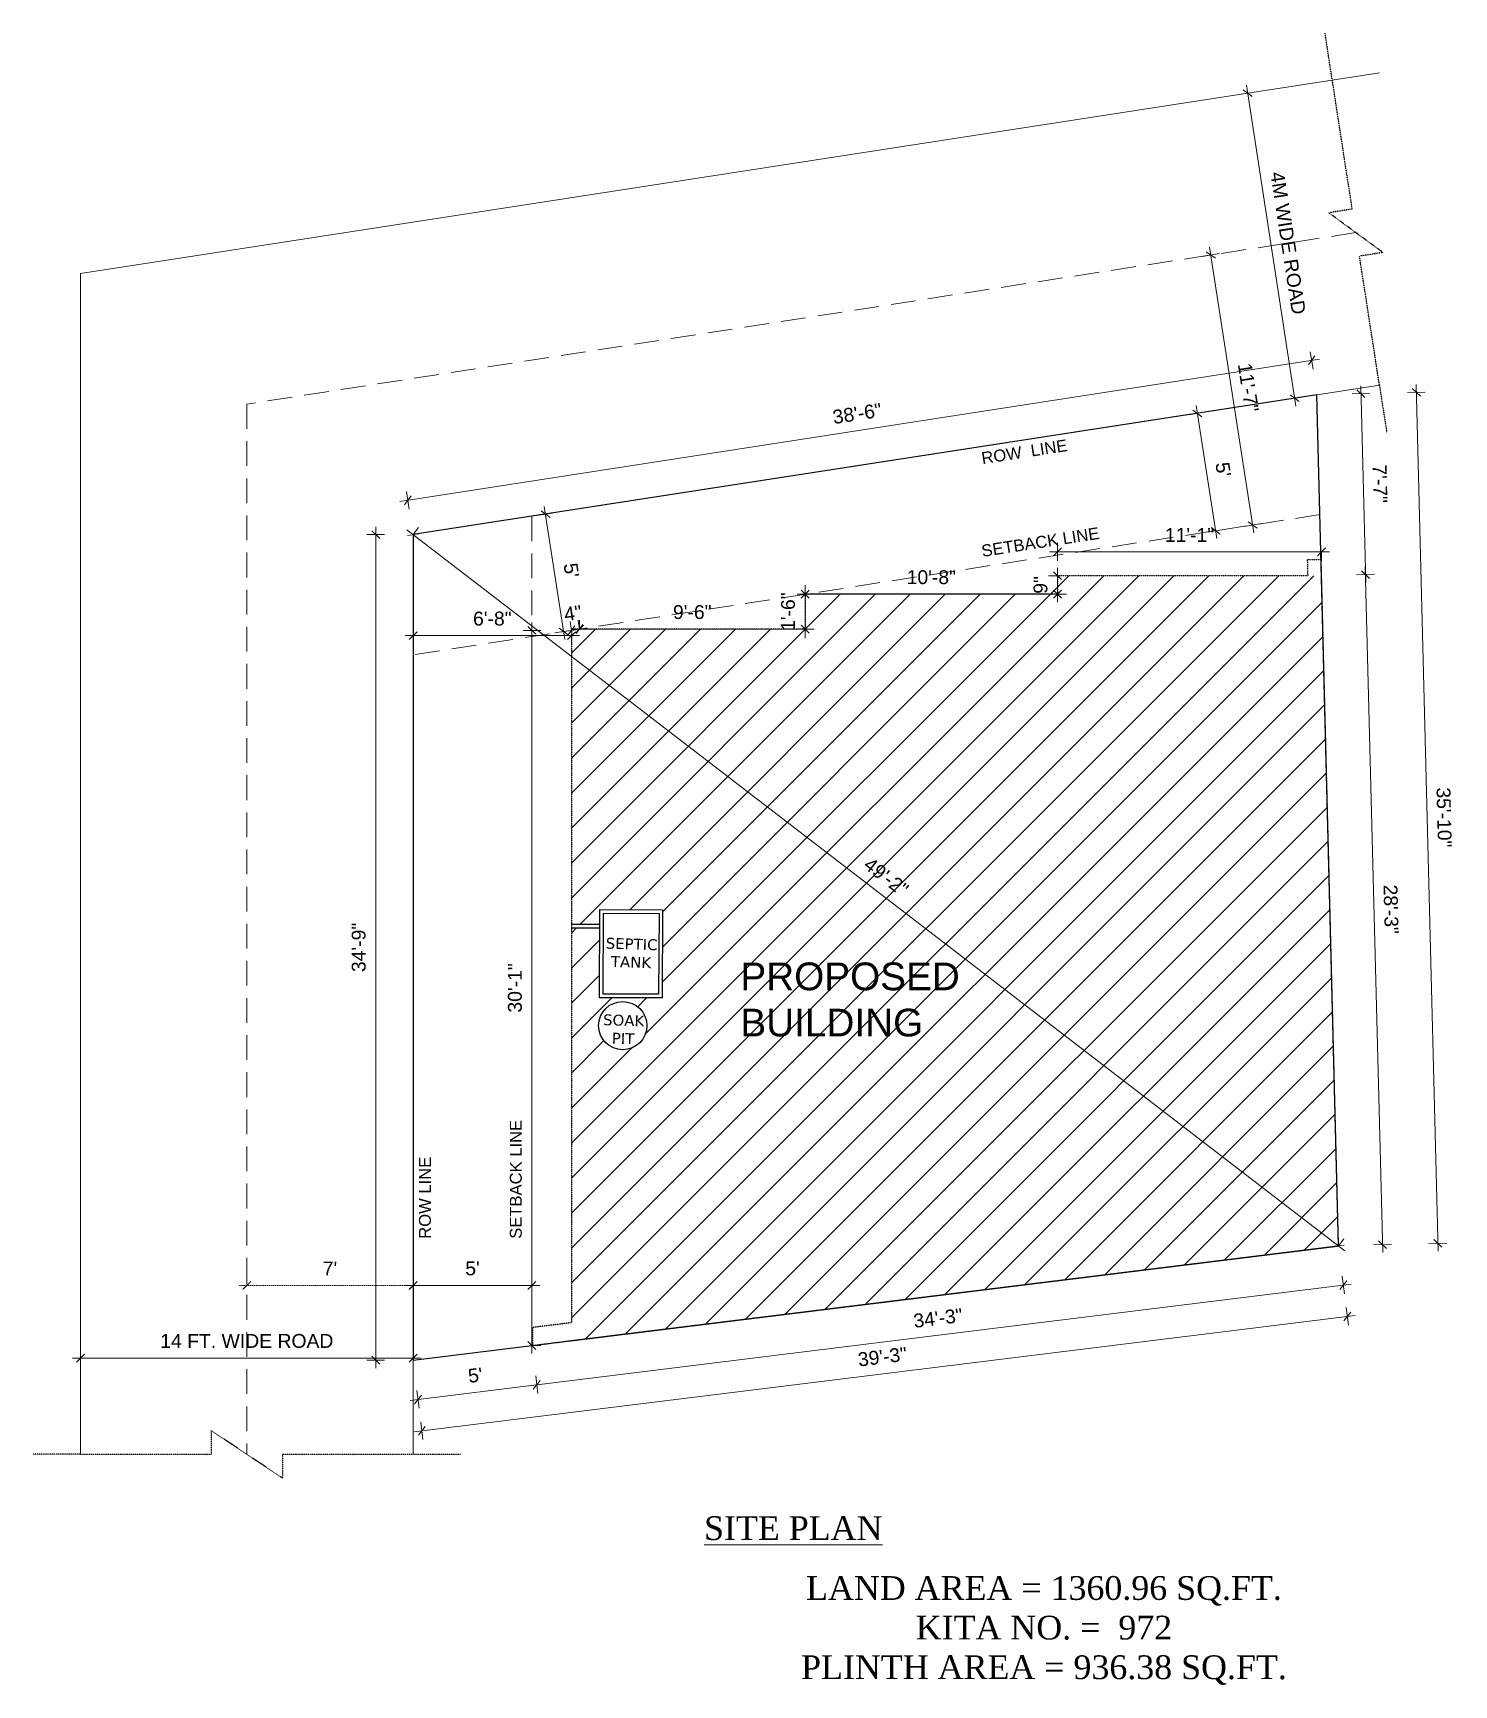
# Model space of a CAD drawing. Header units: inches. Extents: x -111 to 45239, y -6849 to 1261.
# Drawn here: x 22834 to 23552, y -4016 to -3181 of the extents above; entities that cross this region are included whole.
import ezdxf

# ---------------------------------------------------------------- set-up
doc = ezdxf.new("R2010")
doc.units = ezdxf.units.IN
doc.header["$LTSCALE"] = 0.5
doc.header["$MEASUREMENT"] = 0
doc.header["$PDMODE"] = 66
doc.linetypes.add('DASH', pattern=[0.35, 0.25, -0.1])
doc.linetypes.add('HIDDEN', pattern=[0.375, 0.25, -0.125])
for name, color, linetype, lineweight in [('A_Title Text', 105, 'Continuous', 60), ('DW TEXT', 92, 'Continuous', 15), ('DW-SEC', 24, 'Continuous', 25), ('TEXT', 220, 'Continuous', 9), ('Text 0.200', 122, 'Continuous', 20), ('Toilet', 7, 'Continuous', 25)]:
    doc.layers.add(name, color=color, linetype=linetype, lineweight=lineweight)
doc.styles.add('arial', font='arial.ttf')
doc.styles.get("Standard").update_dxf_attribs({"font": 'arial.ttf'})
doc.dimstyles.new('Sudeep', dxfattribs={"dimtxt": 6, "dimasz": 4, "dimexe": 4.5, "dimexo": 4.5, "dimgap": 5, "dimtad": 1, "dimdec": 0, "dimlunit": 4, "dimtxsty": 'arial', "dimblk": 'OBLIQUE', "dimcen": 250, "dimdle": 4, "dimclrd": 86, "dimclre": 5, "dimclrt": 1, "dimadec": 0, "dimazin": 0, "dimtfac": 1, "dimtdec": 0, "dimtix": 1, "dimtmove": 1, "dimatfit": 3, "dimldrblk": 'OBLIQUE', "dimfxl": 4.5, "dimfxlon": 1, "dimfrac": 2, "dimlwd": 15, "dimlwe": 13, "dimarcsym": 0})

msp = doc.modelspace()

# ---------------------------------------------------------------- texts
at = {"color": 0, "char_height": 5.4884, "width": 97.8815, "attachment_point": 2, "rotation": 358.06468}
for s, insert in [('{\\fVerdana|b0|i0|c0|p34;SEPTIC \\PTANK}', (23136.79, -3638.53)), ('{\\fVerdana|b0|i0|c0|p34;SOAK \\PPIT}', (23132.77, -3677.1))]:
    msp.add_mtext(s, dxfattribs=dict(at, insert=insert))
at = {"layer": 'TEXT', "char_height": 6, "width": 153.7698, "attachment_point": 7}
for s, insert, rotation in [('{\\fArial TUR|b0|i0|c162|p34;ROW } LINE', (23313.92, -3399), 8.79162), ('SETBACK LINE ', (23313.92, -3445.86), 8.79162), ('SETBACK{\\fArial TUR|b0|i0|c162|p34; LINE }', (23081.26, -3790.19), 90), ('ROW LINE ', (23035.36, -3790.19), 90)]:
    msp.add_mtext(s, dxfattribs=dict(at, insert=insert, rotation=rotation))
at = {"layer": 'TEXT', "insert": (23191.62, -3688.17), "char_height": 14, "width": 153.7698, "attachment_point": 7}
msp.add_mtext('{\\fArial TUR|b0|i0|c162|p34;PROPOSED BUILDING}', dxfattribs=at)
at = {"layer": 'Text 0.200', "ltscale": 10, "char_height": 12, "attachment_point": 2}
for s, insert, width in [('{\\fTimes New Roman|b0|i0|c0|p18;\\LSITE PLAN }', (23218.33, -3930.33), 191.0164), ('{\\fTimes New Roman|b0|i0|c0|p18;LAND AREA = 1360.96 SQ.FT.\\PKITA NO. =  972\\PPLINTH AREA = 936.38 SQ.FT.}', (23344.97, -3960.58), 337.8148)]:
    msp.add_mtext(s, dxfattribs=dict(at, insert=insert, width=width))

# ---------------------------------------------------------------- blocks, each defined once
blk = doc.blocks.new('_Oblique')
at = {"color": 0, "linetype": 'ByBlock', "lineweight": -2}
blk.add_line((-0.5, -0.5), (0.5, 0.5), dxfattribs=at)
blk = doc.blocks.new('*D1450')
at = {"layer": 'A_Title Text', "color": 5, "lineweight": 13, "transparency": 16777216}
for p, q in [((23443.37, -3212.15), (23452.26, -3210.78)), ((23467.21, -3366.32), (23476.1, -3364.95))]:
    blk.add_line(p, q, dxfattribs=at)
at = {"layer": 'A_Title Text', "color": 86, "lineweight": 15, "transparency": 16777216}
blk.add_line((23472.27, -3369.59), (23447.2, -3207.51), dxfattribs=at)
at = {"layer": 'Defpoints', "color": 0, "transparency": 16777216}
for p in [(23447.81, -3211.47), (23002.48, -3280.34), (23026.32, -3434.51)]:
    blk.add_point(p, dxfattribs=at)
at = {"layer": 'A_Title Text', "color": 86, "lineweight": 15, "transparency": 16777216, "xscale": 4, "yscale": 4, "zscale": 4}
for p, rotation in [((23447.81, -3211.47), 98.79162379840385), ((23471.66, -3365.63), 278.7916237984039)]:
    blk.add_blockref('_Oblique', p, dxfattribs=dict(at, rotation=rotation))
at = {"layer": 'A_Title Text', "color": 1, "transparency": 16777216, "insert": (23468.25, -3287.23), "char_height": 7, "attachment_point": 5, "rotation": 278.79162, "style": 'arial'}
blk.add_mtext('4M WIDE ROAD', dxfattribs=at)
blk = doc.blocks.new('*D1451')
at = {"layer": 'A_Title Text', "color": 5, "lineweight": 13, "transparency": 16777216}
for p, q in [((22858.32, -3845.94), (22858.32, -3854.94)), ((23026.32, -3845.94), (23026.32, -3854.94))]:
    blk.add_line(p, q, dxfattribs=at)
at = {"layer": 'A_Title Text', "color": 86, "lineweight": 15, "transparency": 16777216}
blk.add_line((23030.32, -3850.44), (22854.32, -3850.44), dxfattribs=at)
at = {"layer": 'Defpoints', "color": 0, "transparency": 16777216}
for p in [(22858.32, -3666.78), (23026.32, -3666.78), (22858.32, -3850.44)]:
    blk.add_point(p, dxfattribs=at)
at = {"layer": 'A_Title Text', "color": 86, "lineweight": 15, "transparency": 16777216, "xscale": 4, "yscale": 4, "zscale": 4, "rotation": 180}
blk.add_blockref('_Oblique', (22858.32, -3850.44), dxfattribs=at)
at = {"layer": 'A_Title Text', "color": 86, "lineweight": 15, "transparency": 16777216, "xscale": 4, "yscale": 4, "zscale": 4}
blk.add_blockref('_Oblique', (23026.32, -3850.44), dxfattribs=at)
at = {"layer": 'A_Title Text', "color": 1, "transparency": 16777216, "insert": (22942.32, -3841.82), "char_height": 7, "attachment_point": 5, "style": 'arial'}
blk.add_mtext('14 FT. WIDE ROAD', dxfattribs=at)
blk = doc.blocks.new('*D1452')
at = {"layer": 'A_Title Text', "color": 86, "lineweight": 15, "transparency": 16777216}
blk.add_line((23102.98, -3487.41), (23092.59, -3420.21), dxfattribs=at)
at = {"layer": 'A_Title Text', "color": 5, "lineweight": 13, "transparency": 16777216}
for p, q in [((23096.7, -3423.62), (23088.75, -3424.85)), ((23105.87, -3482.92), (23097.92, -3484.15))]:
    blk.add_line(p, q, dxfattribs=at)
at = {"layer": 'Defpoints', "color": 0, "transparency": 16777216}
for p in [(23093.2, -3424.16), (23101.15, -3422.93), (23110.32, -3482.23)]:
    blk.add_point(p, dxfattribs=at)
at = {"layer": 'A_Title Text', "color": 86, "lineweight": 15, "transparency": 16777216, "xscale": 4, "yscale": 4, "zscale": 4}
for p, rotation in [((23093.2, -3424.16), 98.79162379839947), ((23102.37, -3483.46), 278.7916237983995)]:
    blk.add_blockref('_Oblique', p, dxfattribs=dict(at, rotation=rotation))
at = {"layer": 'A_Title Text', "color": 1, "transparency": 16777216, "insert": (23106.24, -3452.5), "char_height": 7, "attachment_point": 5, "rotation": 278.79162, "style": 'arial'}
blk.add_mtext("5'", dxfattribs=at)
blk = doc.blocks.new('*D1459')
at = {"layer": 'A_Title Text', "color": 86, "lineweight": 15, "transparency": 16777216}
blk.add_line((23496.94, -3796.19), (23023.15, -3432.07), dxfattribs=at)
at = {"layer": 'A_Title Text', "color": 5, "lineweight": 13, "transparency": 16777216}
for p, q in [((23026.32, -3434.51), (23029.06, -3430.94)), ((23493.77, -3793.76), (23496.51, -3790.19))]:
    blk.add_line(p, q, dxfattribs=at)
at = {"layer": 'Defpoints', "color": 0, "transparency": 16777216}
for p in [(23026.32, -3434.51), (23026.32, -3434.51), (23493.77, -3793.76)]:
    blk.add_point(p, dxfattribs=at)
at = {"layer": 'A_Title Text', "color": 86, "lineweight": 15, "transparency": 16777216, "xscale": 4, "yscale": 4, "zscale": 4}
for p, rotation in [((23026.32, -3434.51), 142.4563817696617), ((23493.77, -3793.76), 322.4563817696617)]:
    blk.add_blockref('_Oblique', p, dxfattribs=dict(at, rotation=rotation))
at = {"layer": 'A_Title Text', "color": 1, "transparency": 16777216, "insert": (23265.27, -3607.33), "char_height": 7, "attachment_point": 5, "rotation": 322.45638, "style": 'arial'}
blk.add_mtext('49\'-2"', dxfattribs=at)
blk = doc.blocks.new('*D1444')
at = {"layer": 'A_Title Text', "color": 86, "lineweight": 15, "transparency": 16777216}
blk.add_line((23026.76, -3887.66), (23502.14, -3828.93), dxfattribs=at)
at = {"layer": 'A_Title Text', "color": 5, "lineweight": 13, "transparency": 16777216}
for p, q in [((23497.62, -3824.96), (23498.73, -3833.89)), ((23030.18, -3882.71), (23031.28, -3891.64))]:
    blk.add_line(p, q, dxfattribs=at)
at = {"layer": 'Defpoints', "color": 0, "transparency": 16777216}
for p in [(23493.77, -3793.76), (23498.17, -3829.42), (23026.32, -3851.51)]:
    blk.add_point(p, dxfattribs=at)
at = {"layer": 'A_Title Text', "color": 86, "lineweight": 15, "transparency": 16777216, "xscale": 4, "yscale": 4, "zscale": 4}
for p, rotation in [((23498.17, -3829.42), 7.042870252564446), ((23030.73, -3887.17), 187.0428702525645)]:
    blk.add_blockref('_Oblique', p, dxfattribs=dict(at, rotation=rotation))
at = {"layer": 'A_Title Text', "color": 1, "transparency": 16777216, "insert": (23263.4, -3849.79), "char_height": 7, "attachment_point": 5, "rotation": 7.04287, "style": 'arial'}
blk.add_mtext('39\'-3"', dxfattribs=at)
blk = doc.blocks.new('*D1445')
at = {"layer": 'A_Title Text', "color": 5, "lineweight": 13, "transparency": 16777216}
for p, q in [((23011.92, -3434.51), (23002.92, -3434.51)), ((23011.92, -3851.51), (23002.92, -3851.51))]:
    blk.add_line(p, q, dxfattribs=at)
at = {"layer": 'A_Title Text', "color": 86, "lineweight": 15, "transparency": 16777216}
blk.add_line((23007.42, -3430.51), (23007.42, -3855.51), dxfattribs=at)
at = {"layer": 'Defpoints', "color": 0, "transparency": 16777216}
for p in [(23026.32, -3434.51), (23007.42, -3851.51), (23026.32, -3851.51)]:
    blk.add_point(p, dxfattribs=at)
at = {"layer": 'A_Title Text', "color": 86, "lineweight": 15, "transparency": 16777216, "xscale": 4, "yscale": 4, "zscale": 4}
for p, rotation in [((23007.42, -3434.51), 90), ((23007.42, -3851.51), 270)]:
    blk.add_blockref('_Oblique', p, dxfattribs=dict(at, rotation=rotation))
at = {"layer": 'A_Title Text', "color": 1, "transparency": 16777216, "insert": (22998.84, -3643.01), "char_height": 7, "attachment_point": 5, "rotation": 90, "style": 'arial'}
blk.add_mtext('34\'-9"', dxfattribs=at)
blk = doc.blocks.new('*D1446')
at = {"layer": 'A_Title Text', "color": 86, "lineweight": 15, "transparency": 16777216}
blk.add_line((23484.16, -3345.92), (23019.68, -3417.75), dxfattribs=at)
at = {"layer": 'A_Title Text', "color": 5, "lineweight": 13, "transparency": 16777216}
for p, q in [((23480.9, -3350.98), (23479.52, -3342.08)), ((23024.32, -3421.59), (23022.95, -3412.69))]:
    blk.add_line(p, q, dxfattribs=at)
at = {"layer": 'Defpoints', "color": 0, "transparency": 16777216}
for p in [(23482.89, -3363.89), (23023.64, -3417.14), (23026.32, -3434.51)]:
    blk.add_point(p, dxfattribs=at)
at = {"layer": 'A_Title Text', "color": 86, "lineweight": 15, "transparency": 16777216, "xscale": 4, "yscale": 4, "zscale": 4}
for p, rotation in [((23480.21, -3346.53), 8.79162379840377), ((23023.64, -3417.14), 188.7916237984037)]:
    blk.add_blockref('_Oblique', p, dxfattribs=dict(at, rotation=rotation))
at = {"layer": 'A_Title Text', "color": 1, "transparency": 16777216, "insert": (23250.61, -3373.36), "char_height": 7, "attachment_point": 5, "rotation": 8.79162, "style": 'arial'}
blk.add_mtext('38\'-6"', dxfattribs=at)
blk = doc.blocks.new('*D1447')
at = {"layer": 'A_Title Text', "color": 5, "lineweight": 13, "transparency": 16777216}
for p, q in [((23528.58, -3362.74), (23537.58, -3362.51)), ((23539.45, -3792.6), (23548.45, -3792.37))]:
    blk.add_line(p, q, dxfattribs=at)
at = {"layer": 'A_Title Text', "color": 86, "lineweight": 15, "transparency": 16777216}
blk.add_line((23544.05, -3796.49), (23532.98, -3358.63), dxfattribs=at)
at = {"layer": 'Defpoints', "color": 0, "transparency": 16777216}
for p in [(23533.08, -3362.63), (23482.89, -3363.89), (23493.77, -3793.76)]:
    blk.add_point(p, dxfattribs=at)
at = {"layer": 'A_Title Text', "color": 86, "lineweight": 15, "transparency": 16777216, "xscale": 4, "yscale": 4, "zscale": 4}
for p, rotation in [((23533.08, -3362.63), 91.44911383239777), ((23543.95, -3792.49), 271.4491138323978)]:
    blk.add_blockref('_Oblique', p, dxfattribs=dict(at, rotation=rotation))
at = {"layer": 'A_Title Text', "color": 1, "transparency": 16777216, "insert": (23547.09, -3577.34), "char_height": 7, "attachment_point": 5, "rotation": 271.44911, "style": 'arial'}
blk.add_mtext('35\'-10"', dxfattribs=at)
blk = doc.blocks.new('*D1460')
at = {"layer": 'A_Title Text', "color": 5, "lineweight": 13, "transparency": 16777216}
for p, q in [((23110.32, -3482.23), (23110.32, -3477.73)), ((23224.32, -3482.23), (23224.32, -3486.73))]:
    blk.add_line(p, q, dxfattribs=at)
at = {"layer": 'A_Title Text', "color": 86, "lineweight": 15, "transparency": 16777216}
blk.add_line((23228.32, -3482.23), (23106.32, -3482.23), dxfattribs=at)
at = {"layer": 'Defpoints', "color": 0, "transparency": 16777216}
for p in [(23110.32, -3482.23), (23110.32, -3482.23), (23224.32, -3482.23)]:
    blk.add_point(p, dxfattribs=at)
at = {"layer": 'A_Title Text', "color": 86, "lineweight": 15, "transparency": 16777216, "xscale": 4, "yscale": 4, "zscale": 4, "rotation": 180}
blk.add_blockref('_Oblique', (23110.32, -3482.23), dxfattribs=at)
at = {"layer": 'A_Title Text', "color": 86, "lineweight": 15, "transparency": 16777216, "xscale": 4, "yscale": 4, "zscale": 4}
blk.add_blockref('_Oblique', (23224.32, -3482.23), dxfattribs=at)
at = {"layer": 'A_Title Text', "color": 1, "transparency": 16777216, "insert": (23167.32, -3473.66), "char_height": 7, "attachment_point": 5, "style": 'arial'}
blk.add_mtext('9\'-6"', dxfattribs=at)
blk = doc.blocks.new('*D1453')
at = {"layer": 'A_Title Text', "color": 86, "lineweight": 15, "transparency": 16777216}
for p, q in [((23224.32, -3464.6), (23224.32, -3460.6)), ((23224.32, -3464.6), (23224.32, -3482.23)), ((23224.32, -3482.23), (23224.32, -3486.23))]:
    blk.add_line(p, q, dxfattribs=at)
at = {"layer": 'A_Title Text', "color": 5, "lineweight": 13, "transparency": 16777216}
for p, q in [((23224.32, -3464.6), (23228.82, -3464.6)), ((23224.32, -3482.23), (23228.82, -3482.23))]:
    blk.add_line(p, q, dxfattribs=at)
at = {"layer": 'Defpoints', "color": 0, "transparency": 16777216}
for p in [(23224.32, -3464.6), (23224.32, -3482.23), (23224.32, -3482.23)]:
    blk.add_point(p, dxfattribs=at)
at = {"layer": 'A_Title Text', "color": 86, "lineweight": 15, "transparency": 16777216, "xscale": 4, "yscale": 4, "zscale": 4}
for p, rotation in [((23224.32, -3464.6), 270), ((23224.32, -3482.23), 90)]:
    blk.add_blockref('_Oblique', p, dxfattribs=dict(at, rotation=rotation))
at = {"layer": 'A_Title Text', "color": 1, "transparency": 16777216, "insert": (23215.75, -3473.41), "char_height": 7, "attachment_point": 5, "rotation": 90, "style": 'arial'}
blk.add_mtext('1\'-6"', dxfattribs=at)
blk = doc.blocks.new('*D1455')
at = {"layer": 'A_Title Text', "color": 86, "lineweight": 15, "transparency": 16777216}
for p, q in [((23351.82, -3455.23), (23351.82, -3451.23)), ((23351.82, -3455.23), (23351.82, -3464.6)), ((23351.82, -3464.6), (23351.82, -3468.6))]:
    blk.add_line(p, q, dxfattribs=at)
at = {"layer": 'A_Title Text', "color": 5, "lineweight": 13, "transparency": 16777216}
for p, q in [((23351.82, -3455.23), (23347.32, -3455.23)), ((23347.32, -3464.6), (23356.32, -3464.6))]:
    blk.add_line(p, q, dxfattribs=at)
at = {"layer": 'Defpoints', "color": 0, "transparency": 16777216}
for p in [(23351.82, -3455.23), (23341.38, -3464.6), (23351.82, -3464.6)]:
    blk.add_point(p, dxfattribs=at)
at = {"layer": 'A_Title Text', "color": 86, "lineweight": 15, "transparency": 16777216, "xscale": 4, "yscale": 4, "zscale": 4}
for p, rotation in [((23351.82, -3455.23), 270), ((23351.82, -3464.6), 90)]:
    blk.add_blockref('_Oblique', p, dxfattribs=dict(at, rotation=rotation))
at = {"layer": 'A_Title Text', "color": 1, "transparency": 16777216, "insert": (23343.25, -3459.91), "char_height": 7, "attachment_point": 5, "rotation": 90, "style": 'arial'}
blk.add_mtext('9"', dxfattribs=at)
blk = doc.blocks.new('*D1456')
at = {"layer": 'A_Title Text', "color": 86, "lineweight": 15, "transparency": 16777216}
blk.add_line((23489.2, -3443.18), (23347.82, -3443.18), dxfattribs=at)
at = {"layer": 'A_Title Text', "color": 5, "lineweight": 13, "transparency": 16777216}
for p, q in [((23351.82, -3447.68), (23351.82, -3438.68)), ((23485.2, -3443.18), (23485.2, -3447.68))]:
    blk.add_line(p, q, dxfattribs=at)
at = {"layer": 'Defpoints', "color": 0, "transparency": 16777216}
for p in [(23351.82, -3443.18), (23485.2, -3443.18), (23351.82, -3455.23)]:
    blk.add_point(p, dxfattribs=at)
at = {"layer": 'A_Title Text', "color": 86, "lineweight": 15, "transparency": 16777216, "xscale": 4, "yscale": 4, "zscale": 4, "rotation": 180}
blk.add_blockref('_Oblique', (23351.82, -3443.18), dxfattribs=at)
at = {"layer": 'A_Title Text', "color": 86, "lineweight": 15, "transparency": 16777216, "xscale": 4, "yscale": 4, "zscale": 4}
blk.add_blockref('_Oblique', (23485.2, -3443.18), dxfattribs=at)
at = {"layer": 'A_Title Text', "color": 1, "transparency": 16777216, "insert": (23418.51, -3434.67), "char_height": 7, "attachment_point": 5, "style": 'arial'}
blk.add_mtext('11\'-1"', dxfattribs=at)
blk = doc.blocks.new('*D1458')
at = {"layer": 'A_Title Text', "color": 5, "lineweight": 13, "transparency": 16777216}
for p, q in [((23106.32, -3482.85), (23105.63, -3478.4)), ((23110.32, -3482.23), (23109.63, -3477.78))]:
    blk.add_line(p, q, dxfattribs=at)
at = {"layer": 'A_Title Text', "color": 86, "lineweight": 15, "transparency": 16777216}
for p, q in [((23106.32, -3482.85), (23102.37, -3483.46)), ((23110.32, -3482.23), (23106.32, -3482.85)), ((23110.32, -3482.23), (23114.27, -3481.62))]:
    blk.add_line(p, q, dxfattribs=at)
at = {"layer": 'Defpoints', "color": 0, "transparency": 16777216}
for p in [(23106.32, -3482.85), (23106.32, -3482.85), (23110.32, -3482.23)]:
    blk.add_point(p, dxfattribs=at)
at = {"layer": 'A_Title Text', "color": 86, "lineweight": 15, "transparency": 16777216, "xscale": 4, "yscale": 4, "zscale": 4}
for p, rotation in [((23106.32, -3482.85), 8.791623798384814), ((23110.32, -3482.23), 188.7916237983848)]:
    blk.add_blockref('_Oblique', p, dxfattribs=dict(at, rotation=rotation))
at = {"layer": 'A_Title Text', "color": 1, "transparency": 16777216, "insert": (23107.02, -3474.14), "char_height": 7, "attachment_point": 5, "rotation": 8.79162, "style": 'arial'}
blk.add_mtext('4"', dxfattribs=at)
blk = doc.blocks.new('*D1457')
at = {"layer": 'A_Title Text', "color": 86, "lineweight": 15, "transparency": 16777216}
blk.add_line((23086.32, -3478.85), (23086.32, -3848.09), dxfattribs=at)
at = {"layer": 'A_Title Text', "color": 5, "lineweight": 13, "transparency": 16777216}
for p, q in [((23090.82, -3482.85), (23081.82, -3482.85)), ((23086.32, -3844.09), (23090.82, -3844.09))]:
    blk.add_line(p, q, dxfattribs=at)
at = {"layer": 'Defpoints', "color": 0, "transparency": 16777216}
for p in [(23106.32, -3482.85), (23086.32, -3844.09), (23086.32, -3844.09)]:
    blk.add_point(p, dxfattribs=at)
at = {"layer": 'A_Title Text', "color": 86, "lineweight": 15, "transparency": 16777216, "xscale": 4, "yscale": 4, "zscale": 4}
for p, rotation in [((23086.32, -3482.85), 90), ((23086.32, -3844.09), 270)]:
    blk.add_blockref('_Oblique', p, dxfattribs=dict(at, rotation=rotation))
at = {"layer": 'A_Title Text', "color": 1, "transparency": 16777216, "insert": (23077.75, -3663.47), "char_height": 7, "attachment_point": 5, "rotation": 90, "style": 'arial'}
blk.add_mtext('30\'-1"', dxfattribs=at)
blk = doc.blocks.new('*D1467')
at = {"layer": 'A_Title Text', "color": 86, "lineweight": 15, "transparency": 16777216}
blk.add_line((23084.8, -3864.41), (23500.19, -3813.09), dxfattribs=at)
at = {"layer": 'A_Title Text', "color": 5, "lineweight": 13, "transparency": 16777216}
for p, q in [((23495.67, -3809.11), (23496.77, -3818.05)), ((23088.22, -3859.45), (23089.32, -3868.38))]:
    blk.add_line(p, q, dxfattribs=at)
at = {"layer": 'Defpoints', "color": 0, "transparency": 16777216}
for p in [(23493.77, -3793.76), (23496.22, -3813.58), (23086.32, -3844.09)]:
    blk.add_point(p, dxfattribs=at)
at = {"layer": 'A_Title Text', "color": 86, "lineweight": 15, "transparency": 16777216, "xscale": 4, "yscale": 4, "zscale": 4}
for p, rotation in [((23496.22, -3813.58), 7.042870252564737), ((23088.77, -3863.92), 187.0428702525647)]:
    blk.add_blockref('_Oblique', p, dxfattribs=dict(at, rotation=rotation))
at = {"layer": 'A_Title Text', "color": 1, "transparency": 16777216, "insert": (23291.44, -3830.24), "char_height": 7, "attachment_point": 5, "rotation": 7.04287, "style": 'arial'}
blk.add_mtext('34\'-3"', dxfattribs=at)
blk = doc.blocks.new('*D1468')
at = {"layer": 'A_Title Text', "color": 5, "lineweight": 13, "transparency": 16777216}
for p, q in [((23088.22, -3859.45), (23089.32, -3868.38)), ((23028.22, -3866.87), (23029.32, -3875.8))]:
    blk.add_line(p, q, dxfattribs=at)
at = {"layer": 'A_Title Text', "color": 86, "lineweight": 15, "transparency": 16777216}
blk.add_line((23092.74, -3863.43), (23024.8, -3871.82), dxfattribs=at)
at = {"layer": 'Defpoints', "color": 0, "transparency": 16777216}
for p in [(23086.32, -3844.09), (23026.32, -3851.51), (23028.77, -3871.33)]:
    blk.add_point(p, dxfattribs=at)
at = {"layer": 'A_Title Text', "color": 86, "lineweight": 15, "transparency": 16777216, "xscale": 4, "yscale": 4, "zscale": 4}
for p, rotation in [((23088.77, -3863.92), 7.042870252558027), ((23028.77, -3871.33), 187.042870252558)]:
    blk.add_blockref('_Oblique', p, dxfattribs=dict(at, rotation=rotation))
at = {"layer": 'A_Title Text', "color": 1, "transparency": 16777216, "insert": (23057.72, -3859.13), "char_height": 7, "attachment_point": 5, "rotation": 7.04287, "style": 'arial'}
blk.add_mtext("5'", dxfattribs=at)
blk = doc.blocks.new('*D1449')
at = {"layer": 'A_Title Text', "color": 86, "lineweight": 15, "transparency": 16777216}
blk.add_line((23110.32, -3485.52), (23022.32, -3485.52), dxfattribs=at)
at = {"layer": 'A_Title Text', "color": 5, "lineweight": 13, "transparency": 16777216}
for p, q in [((23026.32, -3485.52), (23026.32, -3490.02)), ((23106.32, -3485.52), (23106.32, -3490.02))]:
    blk.add_line(p, q, dxfattribs=at)
at = {"layer": 'Defpoints', "color": 0, "transparency": 16777216}
for p in [(23026.32, -3481.35), (23026.32, -3485.52), (23106.32, -3481.35)]:
    blk.add_point(p, dxfattribs=at)
at = {"layer": 'A_Title Text', "color": 86, "lineweight": 15, "transparency": 16777216, "xscale": 4, "yscale": 4, "zscale": 4, "rotation": 180}
blk.add_blockref('_Oblique', (23026.32, -3485.52), dxfattribs=at)
at = {"layer": 'A_Title Text', "color": 86, "lineweight": 15, "transparency": 16777216, "xscale": 4, "yscale": 4, "zscale": 4}
blk.add_blockref('_Oblique', (23106.32, -3485.52), dxfattribs=at)
at = {"layer": 'A_Title Text', "color": 1, "transparency": 16777216, "insert": (23066.32, -3476.95), "char_height": 7, "attachment_point": 5, "style": 'arial'}
blk.add_mtext('6\'-8"', dxfattribs=at)
blk = doc.blocks.new('*D1461')
at = {"layer": 'A_Title Text', "color": 86, "lineweight": 15, "transparency": 16777216}
blk.add_line((23516.07, -3797.19), (23507.3, -3450.67), dxfattribs=at)
at = {"layer": 'A_Title Text', "color": 5, "lineweight": 13, "transparency": 16777216}
for p, q in [((23502.9, -3454.78), (23511.9, -3454.55)), ((23511.47, -3793.31), (23520.47, -3793.08))]:
    blk.add_line(p, q, dxfattribs=at)
at = {"layer": 'Defpoints', "color": 0, "transparency": 16777216}
for p in [(23485.2, -3455.23), (23507.4, -3454.67), (23493.77, -3793.76)]:
    blk.add_point(p, dxfattribs=at)
at = {"layer": 'A_Title Text', "color": 86, "lineweight": 15, "transparency": 16777216, "xscale": 4, "yscale": 4, "zscale": 4}
for p, rotation in [((23507.4, -3454.67), 91.44911383239777), ((23515.97, -3793.2), 271.4491138323978)]:
    blk.add_blockref('_Oblique', p, dxfattribs=dict(at, rotation=rotation))
at = {"layer": 'A_Title Text', "color": 1, "transparency": 16777216, "insert": (23520.26, -3623.72), "char_height": 7, "attachment_point": 5, "rotation": 271.44911, "style": 'arial'}
blk.add_mtext('28\'-3"', dxfattribs=at)
blk = doc.blocks.new('*D1462')
at = {"layer": 'A_Title Text', "color": 86, "lineweight": 15, "transparency": 16777216}
blk.add_line((23507.5, -3458.67), (23504.99, -3359.33), dxfattribs=at)
at = {"layer": 'A_Title Text', "color": 5, "lineweight": 13, "transparency": 16777216}
for p, q in [((23500.59, -3363.45), (23509.59, -3363.22)), ((23502.9, -3454.78), (23511.9, -3454.55))]:
    blk.add_line(p, q, dxfattribs=at)
at = {"layer": 'Defpoints', "color": 0, "transparency": 16777216}
for p in [(23482.89, -3363.89), (23505.09, -3363.33), (23485.2, -3455.23)]:
    blk.add_point(p, dxfattribs=at)
at = {"layer": 'A_Title Text', "color": 86, "lineweight": 15, "transparency": 16777216, "xscale": 4, "yscale": 4, "zscale": 4}
for p, rotation in [((23505.09, -3363.33), 91.44911383240083), ((23507.4, -3454.67), 271.4491138324008)]:
    blk.add_blockref('_Oblique', p, dxfattribs=dict(at, rotation=rotation))
at = {"layer": 'A_Title Text', "color": 1, "transparency": 16777216, "insert": (23514.75, -3408.79), "char_height": 7, "attachment_point": 5, "rotation": 271.44911, "style": 'arial'}
blk.add_mtext('7\'-7"', dxfattribs=at)
blk = doc.blocks.new('*D1463')
at = {"layer": 'A_Title Text', "color": 5, "lineweight": 13, "transparency": 16777216}
for p, q in [((23424.82, -3293.95), (23433.72, -3292.57)), ((23445.92, -3430.33), (23454.81, -3428.95))]:
    blk.add_line(p, q, dxfattribs=at)
at = {"layer": 'A_Title Text', "color": 86, "lineweight": 15, "transparency": 16777216}
blk.add_line((23428.66, -3289.31), (23450.97, -3433.59), dxfattribs=at)
at = {"layer": 'Defpoints', "color": 0, "transparency": 16777216}
for p in [(23222.42, -3325.25), (23450.36, -3429.64), (23243.51, -3461.63)]:
    blk.add_point(p, dxfattribs=at)
at = {"layer": 'A_Title Text', "color": 86, "lineweight": 15, "transparency": 16777216, "xscale": 4, "yscale": 4, "zscale": 4}
for p, rotation in [((23429.27, -3293.26), 98.79162379840416), ((23450.36, -3429.64), 278.7916237984041)]:
    blk.add_blockref('_Oblique', p, dxfattribs=dict(at, rotation=rotation))
at = {"layer": 'A_Title Text', "color": 1, "transparency": 16777216, "insert": (23448.23, -3360.15), "char_height": 7, "attachment_point": 5, "rotation": 278.79162, "style": 'arial'}
blk.add_mtext('11\'-7"', dxfattribs=at)
blk = doc.blocks.new('*D1464')
at = {"layer": 'A_Title Text', "color": 86, "lineweight": 15, "transparency": 16777216}
blk.add_line((23421.85, -3369.29), (23432.25, -3436.49), dxfattribs=at)
at = {"layer": 'A_Title Text', "color": 5, "lineweight": 13, "transparency": 16777216}
for p, q in [((23418.02, -3373.93), (23426.91, -3372.55)), ((23427.19, -3433.22), (23436.08, -3431.85))]:
    blk.add_line(p, q, dxfattribs=at)
at = {"layer": 'Defpoints', "color": 0, "transparency": 16777216}
for p in [(23270.38, -3396.76), (23431.64, -3432.54), (23279.55, -3456.06)]:
    blk.add_point(p, dxfattribs=at)
at = {"layer": 'A_Title Text', "color": 86, "lineweight": 15, "transparency": 16777216, "xscale": 4, "yscale": 4, "zscale": 4}
for p, rotation in [((23422.47, -3373.24), 98.79162379840271), ((23431.64, -3432.54), 278.7916237984027)]:
    blk.add_blockref('_Oblique', p, dxfattribs=dict(at, rotation=rotation))
at = {"layer": 'A_Title Text', "color": 1, "transparency": 16777216, "insert": (23435.51, -3401.58), "char_height": 7, "attachment_point": 5, "rotation": 278.79162, "style": 'arial'}
blk.add_mtext("5'", dxfattribs=at)
blk = doc.blocks.new('*D1465')
at = {"layer": 'A_Title Text', "color": 5, "lineweight": 13, "transparency": 16777216}
for p, q in [((23026.32, -3818.22), (23026.32, -3809.22)), ((23086.32, -3818.22), (23086.32, -3809.22))]:
    blk.add_line(p, q, dxfattribs=at)
at = {"layer": 'A_Title Text', "color": 86, "lineweight": 15, "transparency": 16777216}
blk.add_line((23090.32, -3813.72), (23022.32, -3813.72), dxfattribs=at)
at = {"layer": 'Defpoints', "color": 0, "transparency": 16777216}
for p in [(23026.32, -3813.72), (23026.32, -3844.09), (23086.32, -3844.09)]:
    blk.add_point(p, dxfattribs=at)
at = {"layer": 'A_Title Text', "color": 86, "lineweight": 15, "transparency": 16777216, "xscale": 4, "yscale": 4, "zscale": 4, "rotation": 180}
blk.add_blockref('_Oblique', (23026.32, -3813.72), dxfattribs=at)
at = {"layer": 'A_Title Text', "color": 86, "lineweight": 15, "transparency": 16777216, "xscale": 4, "yscale": 4, "zscale": 4}
blk.add_blockref('_Oblique', (23086.32, -3813.72), dxfattribs=at)
at = {"layer": 'A_Title Text', "color": 1, "transparency": 16777216, "insert": (23056.32, -3805.16), "char_height": 7, "attachment_point": 5, "style": 'arial'}
blk.add_mtext("5'", dxfattribs=at)
blk = doc.blocks.new('*D1466')
at = {"layer": 'A_Title Text', "color": 5, "linetype": 'DASH', "lineweight": 13, "ltscale": 0.1, "transparency": 16777216}
for p, q in [((22942.32, -3813.72), (22942.32, -3809.22)), ((23026.32, -3818.22), (23026.32, -3809.22))]:
    blk.add_line(p, q, dxfattribs=at)
at = {"layer": 'A_Title Text', "color": 86, "linetype": 'DASH', "lineweight": 15, "ltscale": 0.1, "transparency": 16777216}
blk.add_line((23030.32, -3813.72), (22938.32, -3813.72), dxfattribs=at)
at = {"layer": 'Defpoints', "color": 0, "linetype": 'DASH', "ltscale": 0.1, "transparency": 16777216}
for p in [(22942.32, -3813.72), (22942.32, -3813.72), (23026.32, -3844.09)]:
    blk.add_point(p, dxfattribs=at)
at = {"layer": 'A_Title Text', "color": 86, "linetype": 'DASH', "lineweight": 15, "ltscale": 0.1, "transparency": 16777216, "xscale": 4, "yscale": 4, "zscale": 4, "rotation": 180}
blk.add_blockref('_Oblique', (22942.32, -3813.72), dxfattribs=at)
at = {"layer": 'A_Title Text', "color": 86, "linetype": 'DASH', "lineweight": 15, "ltscale": 0.1, "transparency": 16777216, "xscale": 4, "yscale": 4, "zscale": 4}
blk.add_blockref('_Oblique', (23026.32, -3813.72), dxfattribs=at)
at = {"layer": 'A_Title Text', "color": 1, "linetype": 'DASH', "ltscale": 0.1, "transparency": 16777216, "insert": (22984.32, -3805.22), "char_height": 7, "attachment_point": 5, "style": 'arial'}
blk.add_mtext("7'", dxfattribs=at)
blk = doc.blocks.new('*D1469')
at = {"layer": 'A_Title Text', "color": 5, "lineweight": 13, "transparency": 16777216}
for p, q in [((23224.32, -3464.6), (23224.32, -3460.1)), ((23351.82, -3464.6), (23351.82, -3460.1))]:
    blk.add_line(p, q, dxfattribs=at)
at = {"layer": 'A_Title Text', "color": 86, "lineweight": 15, "transparency": 16777216}
blk.add_line((23355.82, -3464.6), (23220.32, -3464.6), dxfattribs=at)
at = {"layer": 'Defpoints', "color": 0, "transparency": 16777216}
for p in [(23224.32, -3464.6), (23224.32, -3464.6), (23351.82, -3464.6)]:
    blk.add_point(p, dxfattribs=at)
at = {"layer": 'A_Title Text', "color": 86, "lineweight": 15, "transparency": 16777216, "xscale": 4, "yscale": 4, "zscale": 4, "rotation": 180}
blk.add_blockref('_Oblique', (23224.32, -3464.6), dxfattribs=at)
at = {"layer": 'A_Title Text', "color": 86, "lineweight": 15, "transparency": 16777216, "xscale": 4, "yscale": 4, "zscale": 4}
blk.add_blockref('_Oblique', (23351.82, -3464.6), dxfattribs=at)
at = {"layer": 'A_Title Text', "color": 1, "transparency": 16777216, "insert": (23288.07, -3456.02), "char_height": 7, "attachment_point": 5, "style": 'arial'}
blk.add_mtext('10\'-8"', dxfattribs=at)

# ---------------------------------------------------------------- dimensions: what is measured, and where the dimension line sits
at = {"layer": 'A_Title Text'}
for p1, p2, distance, text, picture, middle in [((23026.32, -3434.51), (23002.48, -3280.34), -450.63, '4M WIDE ROAD', '*D1450', (23468.25, -3287.23)), ((23222.42, -3325.25), (23243.51, -3461.63), 209.31, '11\'-7"', '*D1463', (23448.23, -3360.15))]:
    dim = msp.add_aligned_dim(p1=p1, p2=p2, distance=distance, text=text, dimstyle='Sudeep', override={"dimtxt": 7}, dxfattribs=at)
    dim.commit()
    dim.dimension.update_dxf_attribs({"geometry": picture, "text_midpoint": middle})
for p1, p2, distance, picture, middle in [((23482.89, -3363.89), (23026.32, -3434.51), -17.57, '*D1446', (23250.61, -3373.36)), ((23493.77, -3793.76), (23482.89, -3363.89), -50.2, '*D1447', (23547.09, -3577.34)), ((23270.38, -3396.76), (23279.55, -3456.06), 153.89, '*D1464', (23435.51, -3401.58)), ((23110.32, -3482.23), (23101.15, -3422.93), 8.05, '*D1452', (23106.24, -3452.5)), ((23493.77, -3793.76), (23026.32, -3434.51), 0, '*D1459', (23265.27, -3607.33)), ((23493.77, -3793.76), (23485.2, -3455.23), -22.21, '*D1461', (23520.26, -3623.72)), ((23110.32, -3482.23), (23106.32, -3482.85), 0, '*D1458', (23107.02, -3474.14)), ((23026.32, -3851.51), (23493.77, -3793.76), -35.94, '*D1444', (23263.4, -3849.79)), ((23086.32, -3844.09), (23493.77, -3793.76), -19.97, '*D1467', (23291.44, -3830.24))]:
    dim = msp.add_aligned_dim(p1=p1, p2=p2, distance=distance, dimstyle='Sudeep', override={"dimtxt": 7}, dxfattribs=at)
    dim.commit()
    dim.dimension.update_dxf_attribs({"geometry": picture, "text_midpoint": middle})
for base, p1, p2, angle, picture, middle in [((23505.09, -3363.33), (23485.2, -3455.23), (23482.89, -3363.89), 271.44911, '*D1462', (23514.75, -3408.79)), ((23007.42, -3851.51), (23026.32, -3434.51), (23026.32, -3851.51), 90, '*D1445', (22998.84, -3643.01)), ((23351.82, -3464.6), (23351.82, -3455.23), (23341.38, -3464.6), 90, '*D1455', (23343.25, -3459.91)), ((23224.32, -3482.23), (23224.32, -3464.6), (23224.32, -3482.23), 90, '*D1453', (23215.75, -3473.41)), ((23086.32, -3844.09), (23106.32, -3482.85), (23086.32, -3844.09), 90, '*D1457', (23077.75, -3663.47)), ((23028.77, -3871.33), (23086.32, -3844.09), (23026.32, -3851.51), 187.04287, '*D1468', (23057.72, -3859.13))]:
    dim = msp.add_linear_dim(base=base, p1=p1, p2=p2, angle=angle, dimstyle='Sudeep', override={"dimtxt": 7}, dxfattribs=at)
    dim.commit()
    dim.dimension.update_dxf_attribs({"geometry": picture, "text_midpoint": middle})
for base, p1, p2, picture, middle in [((23351.82, -3443.18), (23485.2, -3443.18), (23351.82, -3455.23), '*D1456', (23418.51, -3434.67)), ((23224.32157475, -3464.59852977), (23351.82157475, -3464.59852977), (23224.32157475, -3464.59852977), '*D1469', (23288.07157475, -3456.02451886)), ((23110.32, -3482.23), (23224.32, -3482.23), (23110.32, -3482.23), '*D1460', (23167.32, -3473.66)), ((23026.32, -3485.52), (23106.32, -3481.35), (23026.32, -3481.35), '*D1449', (23066.32, -3476.95)), ((23026.32, -3813.72), (23086.32, -3844.09), (23026.32, -3844.09), '*D1465', (23056.32, -3805.16))]:
    dim = msp.add_linear_dim(base=base, p1=p1, p2=p2, dimstyle='Sudeep', override={"dimtxt": 7}, dxfattribs=at)
    dim.commit()
    dim.dimension.update_dxf_attribs({"geometry": picture, "text_midpoint": middle})
dim = msp.add_linear_dim(base=(22858.32, -3850.44), p1=(23026.32, -3666.78), p2=(22858.32, -3666.78), text='14 FT. WIDE ROAD', dimstyle='Sudeep', override={"dimtxt": 7}, dxfattribs=at)
dim.commit()
dim.dimension.update_dxf_attribs({"geometry": '*D1451', "text_midpoint": (22942.32, -3841.82)})
at = {"layer": 'A_Title Text', "color": 1, "linetype": 'DASH', "ltscale": 0.1}
dim = msp.add_linear_dim(base=(22942.32, -3813.72), p1=(23026.32, -3844.09), p2=(22942.32, -3813.72), dimstyle='Sudeep', override={"dimtxt": 7}, dxfattribs=at)
dim.commit()
dim.dimension.update_dxf_attribs({"geometry": '*D1466', "text_midpoint": (22984.32, -3805.22)})

# ---------------------------------------------------------------- hatches: boundary and pattern name
at = {"layer": 'DW-SEC'}
h = msp.add_hatch(dxfattribs=at)
h.set_pattern_fill('ANSI31', color=256, scale=100)
h.set_pattern_definition([(45, (-1905.089, -2201.353), (-8.838835, 8.838835), [])])
h.paths.add_polyline_path([(23485.2, -3455.23), (23347.32, -3455.23), (23347.32, -3464.6), (23224.32, -3464.6), (23224.32, -3482.23), (23110.32, -3482.23), (23106.32, -3482.85), (23106.32, -3631.51), (23120.61, -3631.51), (23120.66, -3623.92), (23152.36, -3624.05), (23152.12, -3668.53), (23120.41, -3668.4), (23120.6, -3633.34), (23106.32, -3633.34), (23106.32, -3841.62), (23493.77, -3793.76)])
h.paths.add_polyline_path([(23144.39, -3682.51, -1), (23120.02, -3682.51, -1)], flags=16)
h.paths.add_polyline_path([(23249.7, -3604.55), (23272.23, -3621.86), (23281.02, -3610.42), (23258.49, -3593.11)], flags=24)
h.paths.add_polyline_path([(23223.02, -3485.2), (23223.02, -3462.23), (23208.6, -3462.23), (23208.6, -3485.2)], flags=24)
h.paths.add_polyline_path([(23119.86, -3694.39), (23144.08, -3695.2), (23144.79, -3674.15), (23120.57, -3673.33)], flags=24)
h.paths.add_polyline_path([(23186.61, -3695.58), (23304.46, -3695.58), (23304.46, -3643.16), (23186.61, -3643.16)], flags=24)

# ---------------------------------------------------------------- linework, layer by layer
at = {"color": 4, "ltscale": 5}
for p, q in [((23120.56, -3631.51), (23106.32, -3631.51)), ((23120.6, -3633.34), (23106.32, -3633.34))]:
    msp.add_line(p, q, dxfattribs=at)
for points in [[(23120.41, -3668.4), (23120.66, -3623.92), (23152.36, -3624.05), (23152.12, -3668.53)], [(23122.25, -3666.58), (23122.48, -3625.76), (23150.52, -3625.87), (23150.3, -3666.69)]]:
    msp.add_lwpolyline(points, close=True, dxfattribs=at)
msp.add_circle((23132.21, -3682.51), 12.18, dxfattribs=at)
at = {"layer": 'DW TEXT', "ltscale": 0.13}
for p, q in [((23514.44, -3201.16), (22858.32, -3302.64)), ((22858.32, -3302.64), (22858.32, -3899.04)), ((23514.44, -3359.02), (23026.32, -3434.51)), ((23026.32, -3434.51), (23026.32, -3899.04))]:
    msp.add_line(p, q, dxfattribs=at)
at = {"layer": 'DW TEXT', "linetype": 'HIDDEN', "ltscale": 100}
for p, q in [((23502.52, -3281.93), (22942.32, -3368.57)), ((22942.32, -3368.57), (22942.32, -3899.04)), ((23484.42, -3424.37), (23026.32, -3495.22)), ((23086.32, -3425.23), (23086.32, -3844.09))]:
    msp.add_line(p, q, dxfattribs=at)
at = {"layer": 'Toilet', "color": 1, "linetype": 'DASH', "ltscale": 0.1}
for p, q in [((23490.6, -3204.85), (23486.93, -3181.13)), ((23500.69, -3270.07), (23490.6, -3204.85)), ((23500.69, -3270.07), (23488.83, -3271.91)), ((23516.21, -3291.96), (23488.83, -3271.91)), ((23516.21, -3291.96), (23504.35, -3293.79)), ((23514.44, -3359.02), (23504.35, -3293.79)), ((23514.44, -3359.02), (23518.11, -3382.73)), ((22924.32, -3887.04), (22924.32, -3899.04)), ((22960.32, -3911.04), (22924.32, -3887.04)), ((22858.32, -3899.04), (22834.32, -3899.04)), ((22858.32, -3899.04), (22924.32, -3899.04)), ((22960.32, -3899.04), (23026.32, -3899.04)), ((22960.32, -3899.04), (22960.32, -3911.04)), ((23026.32, -3899.04), (23050.32, -3899.04))]:
    msp.add_line(p, q, dxfattribs=at)
at = {"layer": 'Toilet'}
for p, q in [((23482.89, -3363.89), (23026.32, -3434.51)), ((23493.77, -3793.76), (23482.89, -3363.89)), ((23026.32, -3434.51), (23026.32, -3851.51)), ((23026.32, -3851.51), (23493.77, -3793.76))]:
    msp.add_line(p, q, dxfattribs=at)
at = {"layer": 'Toilet', "color": 1, "linetype": 'DASH', "ltscale": 0.1}
msp.add_lwpolyline([(23485, -3447.23), (23478, -3447.23), (23478.2, -3455.23), (23351.82, -3455.23), (23351.82, -3464.6), (23224.32, -3464.6), (23224.32, -3482.23), (23106.32, -3482.23), (23106.32, -3832.56), (23086.59, -3834.99), (23086.59, -3844.06), (23122.32, -3839.65), (23493.77, -3793.76)], close=True, dxfattribs=at)
for points in [[(23106.32, -3841.62), (23493.77, -3793.76), (23485.2, -3455.23)], [(23478.2, -3455.23), (23351.82, -3455.23)], [(23347.32, -3464.6), (23224.32, -3464.6), (23224.32, -3482.23), (23110.32, -3482.23), (23106.32, -3482.85), (23106.32, -3832.56)]]:
    msp.add_lwpolyline(points, dxfattribs=at)

msp.set_redraw_order([(e.dxf.handle, doc.entitydb.next_handle()) for e in msp.query("TEXT MTEXT ATTDEF DIMENSION ARC_DIMENSION")])  # texts and dimensions are drawn at this point

doc.saveas('drawing.dxf')
